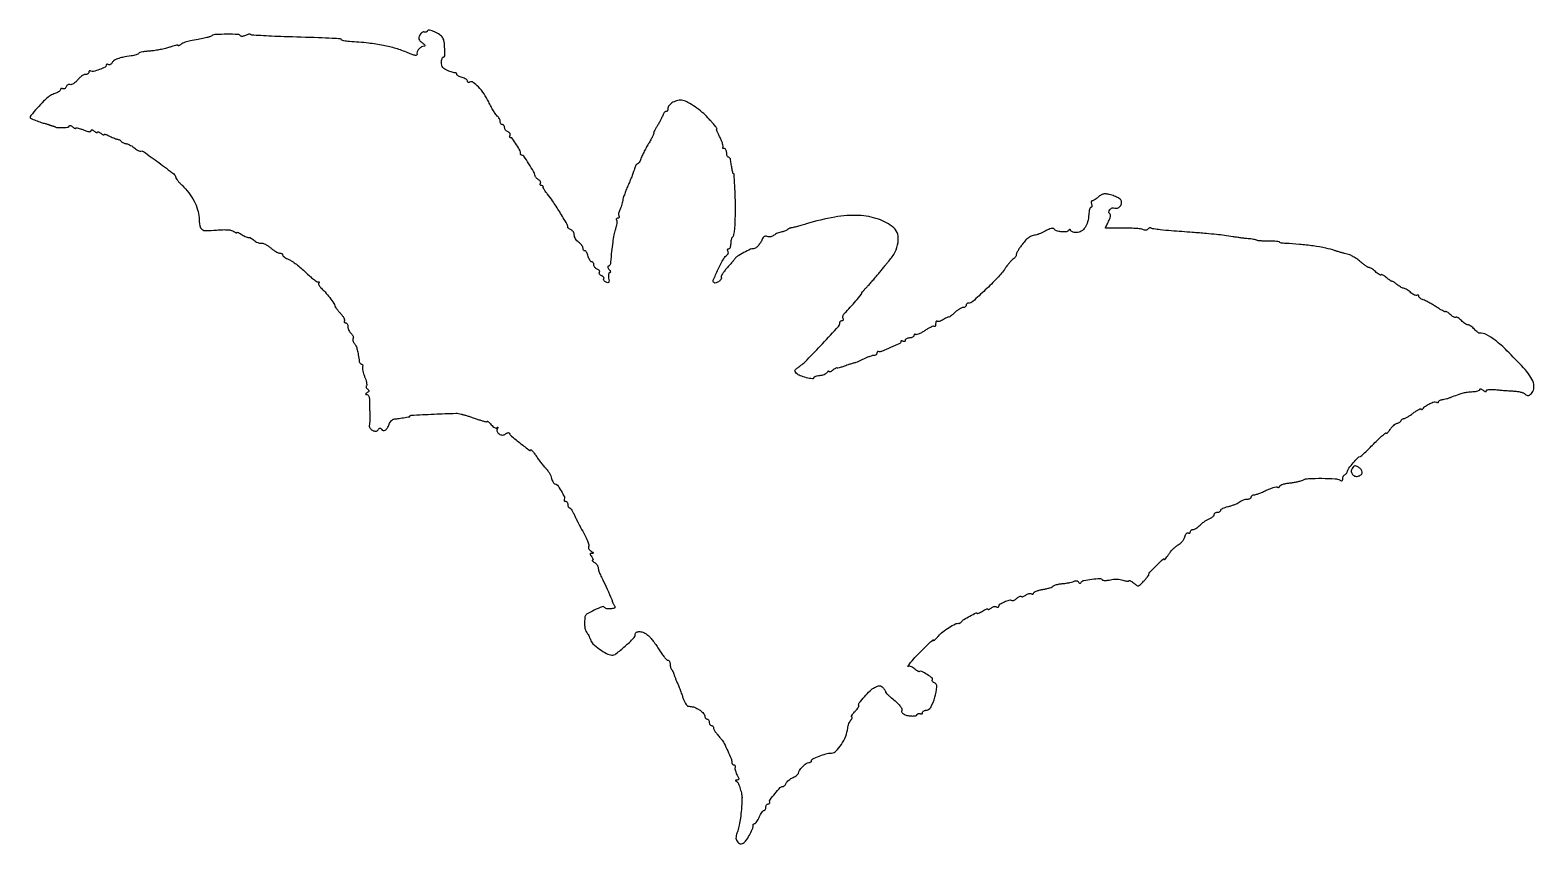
# Model space of a CAD drawing. Extents: x 0 to 691, y 1 to 374.
import ezdxf

# ---------------------------------------------------------------- set-up
doc = ezdxf.new("R2010")
doc.units = 0

msp = doc.modelspace()

# ---------------------------------------------------------------- linework, layer by layer
for points in [[(182.487652, 373.980021, -0.085677), (182.181914, 373.634585, -0.093765), (181.786933, 373.424735, -0.100342), (181.365095, 373.381827, -0.114225), (180.981075, 373.511696, 0.210302), (180.564775, 373.569943, 0.090041), (180.049539, 373.317776, 0.066808), (179.514658, 372.801023, 0.044484), (179.046655, 372.087176, 0.054582), (178.61328, 371.009476, 0.149627), (178.632563, 370.198229, 0.126366), (179.113581, 369.451418, 0.034055), (180.218988, 368.559168, -0.025305), (180.990972, 367.95803, -0.080114), (181.411025, 367.458006, -0.270071), (181.414453, 367.153343, -0.269905), (181.151078, 367, 0.126684), (179.825083, 366.658556, 0.083131), (178.582374, 365.674157, 0.088301), (177.788525, 364.404683, 0.177956), (177.753048, 363.240857, -0.409422), (177.571393, 362.869982, -0.129134), (176.891078, 362.814558, -0.045076), (175.55311, 363.17859, -0.012305), (173.51879, 363.991946, 0.028133), (168.084651, 365.9676, 0.025493), (162.28226, 367.396649, 0.021158), (155.438224, 368.418398, 0.010702), (146.75, 369.154154, -0.013825), (145.312334, 369.284949, -0.022378), (144.100992, 369.484319, -0.018264), (143.171187, 369.716196, -0.333159), (142.998058, 369.945508, 0.39121), (142.610343, 370.362265, 0.005384), (138.84891, 370.606736, 0.005525), (132.446092, 370.882778, 0.000517), (116.675177, 371.371885, -0.003402), (110.952444, 371.582431, -0.005353), (106.041626, 371.849281, -0.001661), (101.805626, 372.139108, -0.180359), (101.293694, 372.372973, 0.18872), (100.955596, 372.520864, 0.052884), (100.369503, 372.481905, 0.045411), (99.662144, 372.291605, 0.034472), (98.929205, 371.962112, -0.0429), (98.201472, 371.649574, -0.060349), (97.509658, 371.509805, -0.077045), (96.954791, 371.551493, -0.199705), (96.635355, 371.780991, 0.251411), (95.556451, 372.405352, 0.008171), (90.382833, 372.486357, 0.011539), (85.33613, 372.366413, 0.128433), (83.429927, 371.771935, -0.068275), (82.24454, 371.240532, -0.014047), (80.023498, 370.656804, -0.012981), (77.144056, 370.064257, -0.007437), (73.643461, 369.491723, 0.028284), (72.447603, 369.24458, 0.023907), (71.216701, 368.852791, 0.024592), (70.127281, 368.385584, 0.059675), (69.393461, 367.91158, -0.023263), (68.858141, 367.507822, -0.051611), (68.409329, 367.264636, -0.107531), (68.117277, 367.211736, -0.403986), (68, 367.333196, 0.452768), (67.815095, 367.495531, 0.018618), (66.834093, 367.330114, 0.021544), (65.553354, 367.006682, 0.012186), (64.030956, 366.510922, -0.02386), (62.167501, 365.951849, -0.012813), (59.823414, 365.432241, -0.012732), (57.400577, 365.02369, -0.019459), (55.280956, 364.805281, 0.014291), (53.407848, 364.631812, 0.019545), (51.735598, 364.361927, 0.016669), (50.392854, 364.044088, 0.168361), (49.925335, 363.724682, -0.125909), (49.523298, 363.397935, -0.025303), (48.660161, 363.051827, -0.025258), (47.587407, 362.743053, -0.021247), (46.425335, 362.522859, 0.009802), (42.527777, 361.876342, 0.037797), (40.157653, 361.246998, 0.06442), (38.659818, 360.497861, 0.117578), (37.738909, 359.49794, -0.060858), (37.339495, 358.952167, -0.082085), (36.854546, 358.580701, -0.102211), (36.363035, 358.436092, -0.160354), (35.93854, 358.537985, 0.066875), (35.579222, 358.698456, 0.140018), (35.275696, 358.700959, 0.190949), (35.076124, 358.550081, 0.137381), (35, 358.278255, -0.286385), (34.446009, 357.390367, -0.023854), (31.841201, 356.26622, -0.025671), (29.124323, 355.400758, -0.205478), (27.853458, 355.590568, 0.101789), (27.528138, 355.709575, 0.178058), (27.250703, 355.652005, 0.167023), (27.064754, 355.423359, 0.088174), (27, 355.059017, -0.149732), (26.876283, 354.65515, -0.098654), (26.528214, 354.311086, -0.081895), (26.007959, 354.079057, -0.06411), (25.39392, 354, 0.114728), (24.637681, 353.824163, 0.039699), (23.667921, 353.247768, 0.036948), (22.662869, 352.41913, 0.035247), (21.773524, 351.439212, -0.038197), (20.907085, 350.495761, -0.048624), (19.969965, 349.776838, -0.056917), (19.101743, 349.364365, -0.175831), (18.462363, 349.376069, 0.114933), (17.923463, 349.450664, 0.100401), (17.377355, 349.286836, 0.093547), (16.907919, 348.90867, 0.085131), (16.589822, 348.373476, -0.0726), (16.294276, 347.846786, -0.102382), (15.887412, 347.496761, -0.124032), (15.435748, 347.37681, -0.142543), (15.007063, 347.495635, 0.075284), (14.621908, 347.659972, 0.152268), (14.295825, 347.643913, 0.187176), (14.08006, 347.454103, 0.120385), (14, 347.126405, -0.172578), (13.847258, 346.697054, -0.057245), (13.361626, 346.223454, -0.04899), (12.658524, 345.782069, -0.038858), (11.826812, 345.445032, 0.02386), (10.892579, 345.098663, 0.017023), (9.881575, 344.626655, 0.017243), (8.946477, 344.109332, 0.034825), (8.256442, 343.627645, 0.032504), (6.224345, 341.757081, 0.00901), (3.288374, 338.565833, 0.003723), (0.310579, 335.158957, 0.179607), (0, 334.322239, 0.29914), (0.258578, 333.928713, 0.005522), (2.660598, 332.921405, 0.013601), (5.087362, 332.011182, 0.029704), (7, 331.477216, -0.008655), (7.592701, 331.338336, -0.011089), (8.132812, 331.18906, -0.0091), (8.577026, 331.046754, -0.087772), (8.75, 330.951511, 0.070301), (8.905853, 330.858502, 0.012763), (9.220312, 330.735756, 0.01352), (9.59882, 330.610496, 0.011893), (10, 330.5, -0.010232), (10.419524, 330.385949, -0.008962), (10.853125, 330.25, -0.009044), (11.240359, 330.113091, -0.026436), (11.5, 330, 0.104262), (12.898288, 329.634194, 0.026341), (15.261902, 329.644989, 0.019811), (17.560356, 329.868301, 0.374784), (18, 330.372445, -0.284537), (18.134284, 330.589309, -0.178182), (18.440625, 330.622923, -0.079564), (18.923572, 330.417501, -0.032953), (19.5, 330, 0.02378), (20.076265, 329.566294, 0.053035), (20.559375, 329.307582, 0.111768), (20.872838, 329.256007, 0.39688), (21, 329.390975, -0.450025), (21.19044, 329.559712, -0.027807), (22.028125, 329.410477, -0.026402), (23.157332, 329.080022, -0.014575), (24.5, 328.564447, 0.018257), (26.006387, 327.998696, 0.052927), (27.092097, 327.759326, 0.10788), (27.750019, 327.827787, 0.32369), (28, 328.173471, -0.160613), (28.11506, 328.522422, -0.268411), (28.39048, 328.641908, -0.115521), (28.853152, 328.475553, -0.029394), (29.5, 328, 0.027963), (30.07637, 327.573717, 0.064878), (30.559375, 327.339608, 0.144806), (30.867713, 327.329078, 0.341777), (31, 327.5, -0.341777), (31.132287, 327.670922, -0.144806), (31.440625, 327.660392, -0.064878), (31.92363, 327.426283, -0.027963), (32.5, 327, 0.02461), (33.076289, 326.567772, 0.055341), (33.559375, 326.313975, 0.118535), (33.871505, 326.270882, 0.38557), (34, 326.412739, -0.412726), (34.16214, 326.575705, -0.064374), (34.660938, 326.513794, -0.041432), (35.386512, 326.261305, -0.021255), (36.25, 325.833276, 0.016), (37.214114, 325.342683, 0.014035), (38.250281, 324.891546, 0.014246), (39.208967, 324.537159, 0.040429), (39.899894, 324.364577, -0.043622), (40.479869, 324.215773, -0.036105), (41.06485, 323.961161, -0.037506), (41.569736, 323.646255, -0.076227), (41.899894, 323.316484, 0.090765), (42.255404, 322.981327, 0.034521), (42.853744, 322.649862, 0.03279), (43.569587, 322.371127, 0.034413), (44.304341, 322.193684, -0.054563), (45.136425, 321.956952, -0.025053), (46.159718, 321.479829, -0.024456), (47.197138, 320.864587, -0.030985), (48.086761, 320.193684, 0.017113), (48.877953, 319.561854, 0.025043), (49.61859, 319.066409, 0.022679), (50.240852, 318.731176, 0.234464), (50.52377, 318.734517, -0.278712), (52.070001, 318.624219, -0.004898), (59.148008, 313.521475, -0.005613), (66.051753, 308.320391, -0.214952), (66.943051, 306.65121, 0.139149), (67.111494, 306.180303, 0.015837), (67.803714, 305.272959, 0.01817), (68.719218, 304.228543, 0.013846), (69.792997, 303.15121, -0.040543), (72.863344, 299.723059, -0.04084), (75.331886, 295.852377, -0.043545), (76.984482, 291.933224, -0.070182), (77.603079, 288.369688, 0.029469), (77.954485, 284.504416, 0.201205), (78.928237, 282.904332, 0.162834), (80.881072, 282.291332, 0.01789), (85.634914, 282.550425, -0.013175), (88.591182, 282.739515, -0.028392), (90.871196, 282.695636, -0.036514), (92.556378, 282.442657, -0.118227), (93.564438, 281.946521, 0.025254), (94.115988, 281.533957, 0.057147), (94.578304, 281.294702, 0.123735), (94.876146, 281.259643, 0.376902), (95, 281.400608, -0.465861), (95.166188, 281.540265, -0.050057), (95.718888, 281.385458, -0.034319), (96.507909, 281.012326, -0.017425), (97.447277, 280.442588, 0.01793), (98.422645, 279.852364, 0.025777), (99.328506, 279.407178, 0.023904), (100.080203, 279.126428, 0.222439), (100.414857, 279.169535, -0.232991), (100.727278, 279.203422, -0.034224), (101.326166, 278.937271, -0.032723), (102.039467, 278.497939, -0.022663), (102.786547, 277.914793, 0.043217), (103.609613, 277.325061, 0.038981), (104.550028, 276.862158, 0.041161), (105.462872, 276.582565, 0.090412), (106.190066, 276.55739, -0.118576), (106.973492, 276.486438, -0.034171), (108.104189, 276.015452, -0.0323), (109.346639, 275.291513, -0.029433), (110.526639, 274.392598, 0.021747), (111.691307, 273.476753, 0.024427), (112.888085, 272.702826, 0.024718), (113.959921, 272.150572, 0.10699), (114.655539, 272, -0.063517), (115.169575, 271.934436, -0.081465), (115.605065, 271.741888, -0.098449), (115.896453, 271.456418, -0.15098), (116, 271.12132, 0.204058), (116.176143, 270.707692, 0.035383), (116.84358, 270.151331, 0.033481), (117.771993, 269.572866, 0.024398), (118.871761, 269.053118, -0.050113), (120.295394, 268.288564, -0.014633), (122.317985, 266.83774, -0.014545), (124.511973, 265.061365, -0.015101), (126.5709, 263.181798, 0.011205), (128.484171, 261.407674, 0.016834), (130.237323, 259.955994, 0.011775), (131.727981, 258.859069, 0.232841), (132.273469, 258.774777, -0.081641), (132.569204, 258.816843, -0.254572), (132.737911, 258.720208, -0.21646), (132.764637, 258.508749, -0.063323), (132.625557, 258.203155, 0.189692), (132.547553, 257.771171, 0.067548), (132.75513, 257.167467, 0.055101), (133.18952, 256.498855, 0.041089), (133.801227, 255.865966, -0.035509), (135.515806, 254.13113, -0.014035), (137.627477, 251.522324, -0.009231), (139.579135, 248.867621, -0.131374), (139.983659, 247.773806, 0.12549), (140.132296, 247.357133, 0.012388), (140.752808, 246.482607, 0.015019), (141.561562, 245.465779, 0.011366), (142.506951, 244.397999, -0.025725), (143.408035, 243.319401, -0.036683), (144.082495, 242.269916, -0.040407), (144.47729, 241.378912, -0.226219), (144.422247, 240.874193, 0.09856), (144.297878, 240.540837, 0.175816), (144.35176, 240.256794, 0.169666), (144.577941, 240.066624, 0.090998), (144.940983, 240, -0.172524), (145.345061, 239.856296, -0.09374), (145.688914, 239.448468, -0.074129), (145.921549, 238.84071, -0.054449), (146, 238.122445, 0.067142), (146.109188, 237.312994, 0.044516), (146.437391, 236.433419, 0.044312), (146.919018, 235.620155, 0.063794), (147.48899, 235.009138, -0.053336), (148.015863, 234.467414, -0.066523), (148.371659, 233.863055, -0.080135), (148.511205, 233.291091, -0.159572), (148.4029, 232.842888, 0.135356), (148.268507, 232.383313, 0.066109), (148.340115, 231.771994, 0.058234), (148.592383, 231.111759, 0.052904), (148.996724, 230.503947, -0.075732), (149.706726, 229.323632, -0.03251), (150.296055, 227.576774, -0.025378), (150.789851, 225.25585, -0.012325), (151.195794, 222.25, 0.069639), (151.31709, 221.772263, 0.078393), (151.562202, 221.367188, 0.088687), (151.889616, 221.095165, 0.129807), (152.25, 221, -0.15585), (152.564428, 220.899553, -0.144907), (152.773403, 220.632813, -0.109689), (152.837984, 220.228121, -0.066448), (152.744564, 219.75, 0.107982), (152.667791, 219.058238, 0.025299), (152.849062, 217.89957, 0.02492), (153.199445, 216.558763, 0.022218), (153.693042, 215.205982, -0.021977), (154.177663, 213.87978, -0.028047), (154.500004, 212.619059, -0.028196), (154.645924, 211.56732, -0.160112), (154.5155, 211.02508, 0.125813), (154.392938, 210.633401, 0.100776), (154.458291, 210.194827, 0.090053), (154.70273, 209.77612, 0.07745), (155.090451, 209.444098, -0.074313), (155.525237, 209.076448, -0.220943), (155.632491, 208.711202, -0.171994), (155.427154, 208.326175, -0.043884), (154.856763, 207.890313, 0.022028), (154.297043, 207.500087, 0.183835), (154.137347, 207.242115, 0.39813), (154.245097, 207.072929, 0.058323), (154.687851, 207.015313, -0.145565), (155.139396, 206.874648, -0.099016), (155.521248, 206.490436, -0.083134), (155.775277, 205.920127, -0.066071), (155.856901, 205.25, 0.007542), (155.861055, 204.293045, 0.001772), (155.897828, 202.692187, 0.001825), (155.953369, 200.851172, 0.001794), (156.022628, 199, -0.008223), (156.067328, 197.178683, -0.009254), (156.049087, 195.427352, -0.008622), (155.980409, 193.940788, -0.048541), (155.853578, 193.156942, 0.205379), (156.060676, 191.765018, 0.126021), (157.273318, 190.595613, 0.139557), (158.807865, 190.221377, 0.248653), (159.903467, 190.856763, -0.043956), (160.333148, 191.427068, -0.173386), (160.71427, 191.632264, -0.221952), (161.077271, 191.525406, -0.073661), (161.444098, 191.090451, 0.192254), (162.229218, 190.509124, 0.213909), (163.154209, 190.662188, 0.111984), (164.124322, 191.678184, 0.044013), (164.973566, 193.430473, -0.046869), (165.397963, 194.293585, -0.050371), (165.967091, 195.040196, -0.05622), (166.587693, 195.569858, -0.129966), (167.161883, 195.770194, 0.016995), (168.932804, 195.967939, 0.005467), (171.544267, 196.378993, 0.000926), (174.377475, 196.86215, 0.365039), (174.5, 197.007611, -0.400036), (175.032364, 197.566524, -0.001283), (185.565919, 198.052269, -0.003094), (195.564017, 198.425651, -0.096195), (198, 198.030886, 0.020267), (198.284171, 197.939253, 0.004149), (198.79375, 197.801999, 0.004362), (199.38906, 197.652473, 0.004086), (200, 197.509951, -0.019764), (200.836222, 197.287017, -0.003951), (202.307812, 196.818933, -0.004172), (204.012885, 196.245915, -0.00388), (205.75, 195.630821, 0.011905), (207.380181, 195.082867, 0.021067), (208.751563, 194.720502, 0.01792), (209.804728, 194.528459, 0.457207), (210, 194.697369, -0.56851), (210.133466, 194.776813, -0.048136), (210.543884, 194.500124, -0.028484), (211.140241, 193.948641, -0.013268), (211.851521, 193.171198, 0.036781), (212.619676, 192.406997, 0.056052), (213.396744, 191.878449, 0.074243), (214.067071, 191.643516, 0.235291), (214.511847, 191.768188, -0.035127), (214.786711, 191.983829, -0.480148), (214.892328, 191.951127, -0.208293), (214.886011, 191.773069, -0.018207), (214.671336, 191.363307, 0.226003), (214.575435, 190.07772, 0.15647), (215.50801, 188.925673, 0.138804), (217.033861, 188.446935, 0.182203), (218.402754, 188.919293, -0.045028), (218.965406, 189.306483, -0.078263), (219.495453, 189.503895, -0.119044), (219.908336, 189.488755, -0.226682), (220.152754, 189.274619, 0.119232), (221.201772, 187.87404, 0.007326), (225.296112, 184.59046, 0.005151), (229.521572, 181.371618, 0.617064), (230, 181.611672, -0.648691), (230.171559, 181.688263, -0.030508), (230.767419, 181.08446, -0.020559), (231.608911, 180.036746, -0.009678), (232.61249, 178.619645, 0.009186), (233.749224, 177.011169, 0.007844), (235.004545, 175.357394, 0.007923), (236.19364, 173.889381, 0.022189), (237.087054, 172.912946, -0.041294), (237.846547, 172.016454, -0.025781), (238.588335, 170.85601, -0.025804), (239.205355, 169.628022, -0.042054), (239.582972, 168.525436, 0.031737), (239.892036, 167.558456, 0.043733), (240.296847, 166.741847, 0.051086), (240.731248, 166.170081, 0.20766), (241.123106, 166, -0.241007), (242.223058, 165.437112, -0.022167), (243.957032, 162.793274, -0.021832), (245.451412, 160.008357, -0.255985), (245.389158, 158.820653, 0.10733), (245.278671, 158.508046, 0.181419), (245.34204, 158.241067, 0.162518), (245.574609, 158.061832, 0.083791), (245.940983, 158, -0.140337), (246.344827, 157.884374, -0.099915), (246.688914, 157.559375, -0.085131), (246.920655, 157.073318, -0.06887), (247, 156.5, 0.048967), (247.056352, 155.92597, 0.068966), (247.224454, 155.440625, 0.089147), (247.47235, 155.113832, 0.188177), (247.7641, 155, -0.229647), (248.150887, 154.812461, -0.019755), (248.815021, 153.898438, -0.022918), (249.546355, 152.686715, -0.015664), (250.268711, 151.25, 0.003062), (250.997667, 149.704297, 0.003023), (251.748612, 148.160937, 0.002969), (252.422411, 146.817296, 0.011617), (252.86255, 146, -0.008376), (254.817526, 142.425481, -0.023457), (256.024959, 139.839419, -0.029123), (256.666171, 137.977636, -0.209755), (256.536716, 137.059408, 0.182417), (256.451583, 136.623118, 0.094437), (256.648193, 136.095142, 0.073032), (257.094063, 135.555569, 0.051843), (257.728968, 135.091869, -0.018334), (258.475832, 134.619582, -0.15396), (258.718875, 134.309468, -0.434078), (258.619217, 134.108247, -0.067532), (258.127555, 134.030409, 0.051998), (257.478576, 133.948165, 0.325209), (257.272568, 133.709456, 0.177175), (257.384778, 133.300121, 0.018617), (258, 132.5, -0.033996), (258.417074, 131.921628, -0.079686), (258.622923, 131.431692, -0.171099), (258.590962, 131.113778, -0.281297), (258.372445, 130.969591, 0.326345), (258.226196, 130.854737, 0.247496), (258.270343, 130.648701, 0.065665), (258.633467, 130.314908, 0.021199), (259.25, 129.919901, -0.056431), (259.919362, 129.421372, -0.051043), (260.485937, 128.770019, -0.054305), (260.872295, 128.071788, -0.099551), (261, 127.436741, 0.049607), (261.068092, 126.752116, 0.023648), (261.283447, 125.8928, 0.023172), (261.595445, 125.008478, 0.030432), (261.964925, 124.236431, -0.018114), (263.113635, 121.980516, -0.003083), (265.118141, 117.593466, -0.001256), (267.209377, 112.909474, -0.071835), (267.464977, 112, 0.067772), (267.538376, 111.730482, 0.013812), (267.744492, 111.279687, 0.014318), (268.015668, 110.765234, 0.012999), (268.32433, 110.25, -0.050892), (268.569541, 109.760054, -0.093587), (268.647235, 109.322445, -0.144503), (268.550707, 109.008102, -0.202644), (268.309017, 108.847686, -0.021506), (266.64655, 108.60817, -0.049429), (265.383726, 108.606524, -0.070675), (264.472998, 108.828032, -0.145176), (263.901953, 109.278627, 0.349056), (262.839896, 109.589452, 0.016463), (259.202591, 107.965659, 0.017916), (255.679625, 106.092747, 0.238252), (254.9, 104.899033, 0.018711), (254.718345, 102.427156, 0.036443), (254.791297, 100.451859, 0.046803), (255.106323, 98.92375, 0.095083), (255.677611, 97.843448, -0.034022), (256.135276, 97.185854, -0.017493), (256.621059, 96.307138, -0.017303), (257.059853, 95.363918, -0.02496), (257.376106, 94.5, 0.130304), (258.58674, 92.569679, 0.031062), (261.537356, 90.137459, 0.03184), (264.800602, 88.075046, 0.109958), (267.189343, 87.385745, 0.182004), (269.149368, 87.98813, 0.015321), (273.305794, 91.410758, 0.014702), (277.258, 95.084672, 0.200751), (278, 96.858251, -0.276976), (278.582358, 97.828882, -0.137003), (280.037082, 98.150641, -0.089925), (281.995476, 97.683824, -0.075245), (283.804166, 96.540837, -0.036825), (284.889212, 95.451437, -0.012725), (286.294107, 93.729431, -0.012565), (287.751597, 91.746123, -0.014258), (289.044922, 89.772568, 0.014302), (290.243327, 87.944215, 0.020515), (291.415355, 86.401942, 0.016973), (292.451646, 85.231773, 0.20585), (292.990756, 85, -0.176211), (293.375896, 84.859919, -0.092737), (293.703535, 84.461458, -0.072898), (293.925319, 83.868075, -0.053086), (294, 83.166667, 0.036504), (294.055334, 82.409763, 0.034164), (294.220312, 81.651562, 0.036004), (294.461751, 80.999329, 0.089964), (294.75, 80.583333, -0.035502), (295.041521, 80.24719, -0.030922), (295.297535, 79.857813, -0.032174), (295.484893, 79.475316, -0.075208), (295.560758, 79.166667, 0.063602), (295.654037, 78.745419, 0.005012), (296.053519, 77.667708, 0.006749), (296.561962, 76.389145, 0.005114), (297.152921, 75, -0.00761), (297.828742, 73.389098, -0.00436), (298.597371, 71.426563, -0.004354), (299.335919, 69.439524, -0.007228), (299.919715, 67.75, 0.025467), (300.478554, 66.305597, 0.034269), (301.136615, 65.067679, 0.036555), (301.796464, 64.163033, 0.194774), (302.327552, 63.88465, -0.013671), (304.107362, 63.66027, -0.045241), (305.252722, 63.376133, -0.046993), (306.305467, 62.896497, -0.015617), (307.75, 62.005563, -0.035748), (308.611003, 61.343726, -0.03941), (309.339063, 60.585647, -0.042971), (309.845635, 59.846042, -0.129376), (310, 59.259453, 0.077892), (310.07541, 58.778323, 0.090277), (310.29375, 58.369964, 0.10078), (310.618624, 58.096967, 0.125138), (311, 58, -0.148195), (311.381354, 57.884432, -0.098894), (311.70625, 57.559375, -0.082425), (311.925306, 57.073457, -0.064853), (312, 56.5, 0.064853), (312.074694, 55.926543, 0.082425), (312.29375, 55.440625, 0.098894), (312.618646, 55.115568, 0.148195), (313, 55, -0.106313), (313.381541, 54.917947, -0.099376), (313.70625, 54.685268, -0.096076), (313.923923, 54.337584, -0.09221), (314, 53.928571, 0.084532), (314.08659, 53.420055, 0.032997), (314.367188, 52.762426, 0.031499), (314.771626, 52.075691, 0.033968), (315.25, 51.463275, -0.003842), (315.803736, 50.836179, -0.002477), (316.43615, 50.101475, -0.002489), (317.047529, 49.376772, -0.004688), (317.532639, 48.784704, -0.049821), (318.821538, 46.806614, -0.012596), (320.50275, 43.350436, -0.00996), (322.02181, 39.832578, -0.097131), (322.332832, 38.25, 0.068429), (322.398722, 37.772223, 0.084819), (322.590855, 37.367188, 0.099781), (322.875964, 37.096349, 0.141134), (323.210503, 37, -0.153866), (323.524221, 36.901118, -0.124999), (323.755498, 36.632812, -0.098919), (323.865594, 36.227939, -0.067227), (323.834032, 35.75, 0.089545), (323.820361, 35.116612, 0.029754), (324.020613, 34.20625, 0.028522), (324.367591, 33.203207, 0.02884), (324.825379, 32.25, -0.015597), (325.435936, 31.060444, -0.1157), (325.569347, 30.442509, -0.288155), (325.35378, 30.112657, -0.105115), (324.785184, 29.984687, 0.032441), (324.243877, 29.943048, 0.306138), (324.07987, 29.794556, 0.283517), (324.150484, 29.575384, 0.029541), (324.600971, 29.234687, -0.147262), (325.39097, 28.277361, -0.023144), (326.241386, 25.956476, -0.026723), (326.886008, 23.447769, -0.060794), (327.03558, 21.5, -0.007254), (326.737066, 16.472362, -0.014494), (326.32837, 12.510698, -0.018145), (325.784627, 9.30604, -0.029677), (325.066788, 6.647195, 0.015576), (324.436039, 4.547941, 0.068747), (324.277385, 3.269353, 0.112692), (324.505984, 2.328122, 0.083221), (325.138519, 1.458313, 0.049327), (325.887135, 0.856142, 0.132684), (326.531278, 0.646245, 0.131785), (327.196288, 0.788601, 0.048368), (328.012196, 1.311118, 0.081948), (329.305138, 2.724285, 0.023648), (330.806959, 5.286412, 0.019968), (332.058654, 7.924858, 0.159238), (332.174512, 9.25, -0.118471), (332.176577, 9.535722, -0.128404), (332.309375, 9.779688, -0.117108), (332.556525, 9.942941, -0.087875), (332.87868, 10, 0.208074), (333.29466, 10.180943, 0.033695), (333.864273, 10.88125, 0.032352), (334.459931, 11.851056, 0.023358), (335, 13, -0.023358), (335.540069, 14.148944, -0.032352), (336.135727, 15.11875, -0.033695), (336.70534, 15.819057, -0.208074), (337.12132, 16, 0.166853), (337.456528, 16.115064, 0.095179), (337.741888, 16.440625, 0.076039), (337.934793, 16.92625, 0.056643), (338, 17.5, -0.064853), (338.074694, 18.073457, -0.082425), (338.29375, 18.559375, -0.098894), (338.618646, 18.884432, -0.148195), (339, 19, 0.082468), (339.363022, 19.060285, 0.12229), (339.632812, 19.234166, 0.140692), (339.766413, 19.49371, 0.125586), (339.75, 19.797159, -0.241101), (339.947888, 20.955025, -0.014625), (342.20582, 23.795151, -0.015586), (344.623392, 26.485161, -0.204668), (345.828451, 27, 0.13217), (346.23744, 27.110035, 0.062737), (346.674795, 27.443166, 0.055701), (347.07242, 27.931614, 0.051436), (347.364946, 28.508652, -0.088691), (347.763613, 29.168739, -0.035617), (348.51643, 29.912497, -0.033838), (349.461792, 30.617082, -0.036345), (350.471935, 31.169167, 0.0253), (351.439984, 31.670828, 0.033936), (352.257381, 32.225911, 0.036071), (352.842779, 32.756695, 0.192885), (353, 33.149084, -0.159095), (353.401931, 34.380293, -0.035231), (354.852441, 36.097082, -0.034997), (356.525283, 37.590744, -0.166233), (357.722241, 38, 0.070499), (358.210569, 38.069197, 0.086153), (358.624658, 38.270969, 0.100206), (358.901506, 38.570683, 0.137358), (359, 38.922448, -0.293798), (359.518661, 39.72894, -0.015955), (362.440307, 40.949964, -0.024254), (365.592563, 41.978718, -0.051611), (368.120233, 42.396566, 0.181517), (370.318165, 43.37763, 0.052922), (372.705383, 46.293095, 0.050481), (374.665108, 50.062102, 0.065522), (375.618967, 53.833037, -0.03619), (375.80994, 54.830091, -0.026845), (376.157903, 55.896977, -0.027374), (376.598169, 56.873185, -0.053628), (377.068914, 57.583037, 0.031808), (377.465201, 58.127549, 0.076156), (377.665399, 58.583767, 0.171276), (377.642839, 58.873298, 0.296719), (377.448131, 59, -0.486339), (377.309994, 59.175989, -0.072559), (377.506338, 59.660938, -0.038442), (378.008998, 60.385656, -0.017734), (378.765137, 61.25, 0.016966), (379.561015, 62.156953, 0.023884), (380.202333, 63.020879, 0.021585), (380.651872, 63.757975, 0.203105), (380.689451, 64.118951, -0.24083), (380.913816, 65.383271, -0.017013), (383.24643, 68.254203, -0.023854), (385.860039, 70.981947, -0.071038), (387.965153, 72.476015, -0.023923), (389.358324, 73.110833, -0.099586), (390.261691, 73.276338, -0.138294), (390.997742, 73.054958, -0.064117), (391.771054, 72.410103, -0.022246), (392.25234, 71.842383, -0.027253), (392.647409, 71.270096, -0.027511), (392.919955, 70.764869, -0.141721), (392.969506, 70.454135, 0.214149), (393.071345, 70.123153, 0.015459), (393.741186, 69.40605, 0.019494), (394.630379, 68.578406, 0.013389), (395.698452, 67.707956, -0.019976), (397.953026, 65.820586, -0.039953), (399.543255, 64.127265, -0.052798), (400.435756, 62.730696, -0.259801), (400.395013, 61.830127, 0.172188), (400.325542, 61.50821, 0.093829), (400.452547, 61.119235, 0.074242), (400.754823, 60.722371, 0.054576), (401.191386, 60.381717, 0.077309), (402.813773, 59.697189, 0.049676), (404.838857, 59.400061, 0.050429), (406.670009, 59.499695, 0.218924), (407.553285, 60.086217, -0.097363), (407.847534, 60.403539, -0.097535), (408.239831, 60.585614, -0.098329), (408.669165, 60.60454, -0.100739), (409.069098, 60.457295, 0.090666), (409.42443, 60.318355, 0.169366), (409.726548, 60.362055, 0.176081), (409.928183, 60.581552, 0.098926), (410, 60.940983, -0.129878), (410.106705, 61.344844, -0.100682), (410.406841, 61.688914, -0.088695), (410.855814, 61.920307, -0.074877), (411.38499, 62, 0.272117), (413.710842, 63.367032, 0.053813), (415.673658, 68.002561, 0.056318), (416.548073, 72.79423, 0.341695), (415.233352, 74.755549, -0.077122), (414.797934, 74.979852, -0.11019), (414.511806, 75.304985, -0.13057), (414.419487, 75.678176, -0.134913), (414.526466, 76.042822, 0.386939), (414.373231, 76.86247, 0.02262), (412.095788, 78.428431, 0.023466), (409.64743, 79.798579, 0.249442), (408.542898, 79.770262, -0.237331), (408.249678, 79.75603, -0.026286), (407.633073, 80.06932, -0.027532), (406.897947, 80.548545, -0.018838), (406.116935, 81.167848, 0.038431), (405.310749, 81.757224, 0.052097), (404.499219, 82.149586, 0.063468), (403.799783, 82.305612, 0.195927), (403.345172, 82.167848, -0.667395), (403.272667, 82.207066, -0.118949), (403.347691, 82.419952, -0.019538), (403.798009, 83.057875, -0.00637), (404.510657, 83.963902, -0.021293), (407.143182, 86.954449, -0.00959), (410.834351, 90.659108, -0.003502), (414.643273, 94.286832, -0.636678), (415.035963, 94.130045, 0.581461), (415.190491, 94.053403, 0.033478), (415.711735, 94.457824, 0.024251), (416.433222, 95.164859, 0.011852), (417.285963, 96.130634, -0.053711), (419.259709, 98.021134, -0.025153), (422.170495, 100.039307, -0.020644), (425.096847, 101.69416, -0.160064), (426.627719, 101.934852, 0.115573), (426.920667, 101.954991, 0.056566), (427.265562, 102.105623, 0.05172), (427.606036, 102.352896, 0.051849), (427.888197, 102.66459, -0.096677), (429.01854, 103.709074, -0.013739), (431.766024, 105.303076, -0.00896), (434.601262, 106.780262, -0.557126), (435, 106.533483, 0.4884), (435.156415, 106.411549, 0.03852), (435.734375, 106.605329, 0.029598), (436.540486, 107.004398, 0.015296), (437.5, 107.591957, -0.019515), (438.459682, 108.168543, -0.039074), (439.265625, 108.532212, -0.062349), (439.819162, 108.656711, -0.442828), (440, 108.492565, 0.334699), (440.128834, 108.321663, 0.149027), (440.427757, 108.326745, 0.066534), (440.896647, 108.55079, 0.028534), (441.456195, 108.963645, -0.05732), (442.090759, 109.377768, -0.06058), (442.791251, 109.627673, -0.067771), (443.449211, 109.684618, -0.126816), (443.956195, 109.527073, 0.063817), (444.355955, 109.345611, 0.135013), (444.693382, 109.335401, 0.191533), (444.914674, 109.492262, 0.144921), (445, 109.780468, -0.25745), (445.517752, 110.719361, -0.034135), (447.586933, 111.835409, -0.034972), (449.808622, 112.662754, -0.21318), (450.994316, 112.503513, 0.170408), (451.423729, 112.409289, 0.066441), (452.020042, 112.564261, 0.055626), (452.678709, 112.922455, 0.044073), (453.300333, 113.44319, -0.03882), (453.903526, 113.959346, -0.057899), (454.507314, 114.300679, -0.076119), (455.021781, 114.430353, -0.223716), (455.356786, 114.30988, 0.200275), (455.692713, 114.171766, 0.072911), (456.211778, 114.250644, 0.057773), (456.821642, 114.517009, 0.041403), (457.432029, 114.943589, -0.056402), (458.07582, 115.365416, -0.060118), (458.784152, 115.621781, -0.067469), (459.447524, 115.683275, -0.128519), (459.956195, 115.527073, 0.070148), (460.355656, 115.351786, 0.145048), (460.693382, 115.356732, 0.189799), (460.91602, 115.535987, 0.130176), (461, 115.853085, -0.271832), (461.245958, 116.272063, -0.033106), (462.248437, 116.747608, -0.031907), (463.621529, 117.19192, -0.020889), (465.25, 117.534569, 0.015252), (466.915196, 117.865391, 0.020327), (468.402558, 118.272656, 0.018027), (469.588181, 118.697351, 0.156856), (470.014028, 119.049673, -0.166994), (470.435142, 119.384287, -0.021415), (471.554783, 119.727785, -0.023124), (472.964356, 120.026185, -0.017363), (474.537323, 120.228078, 0.013616), (476.157134, 120.42366, 0.01509), (477.708915, 120.70214, 0.014566), (479.013068, 121.016971, 0.072017), (479.704197, 121.317184, -0.095987), (480.198947, 121.504646, -0.097175), (480.725648, 121.49256, -0.09863), (481.202537, 121.283411, -0.102176), (481.555902, 120.909549, 0.058036), (481.901124, 120.47337, 0.181435), (482.236213, 120.32116, 0.201429), (482.564526, 120.433663, 0.072515), (482.888499, 120.819587, -0.207397), (484.114644, 121.673329, -0.020435), (487.746447, 122.253337, -0.018869), (491.415128, 122.546594, -0.271182), (492.526401, 121.957282, 0.22333), (492.904015, 121.711082, 0.034267), (493.822558, 121.646847, 0.032754), (494.991247, 121.721952, 0.023045), (496.288755, 121.952356, -0.034496), (497.724319, 122.173522, -0.026536), (499.309597, 122.22242, -0.027157), (500.803047, 122.107912, -0.05593), (501.939265, 121.826764, 0.025033), (502.877871, 121.532035, 0.033612), (503.753558, 121.366344, 0.035599), (504.465461, 121.331693, 0.193063), (504.814032, 121.480699, -0.264403), (505.140116, 121.570392, -0.051591), (505.734329, 121.352379, -0.042581), (506.45561, 120.920171, -0.027658), (507.211599, 120.308505, 0.036874), (508.394367, 119.387044, 0.204005), (509.169898, 119.241392, 0.138233), (509.989454, 119.680184, 0.01421), (511.542751, 121.262679, 0.009196), (512.48413, 122.316125, 0.01308), (513.278183, 123.288617, 0.009073), (513.897643, 124.119876, 0.156838), (514, 124.438164, -0.194613), (514.401748, 125.431242, -0.00628), (517.501747, 128.556114, -0.006628), (520.592854, 131.51519, -0.648389), (521.016847, 131.335849, 0.606899), (521.176656, 131.256734, 0.05344), (521.607391, 131.648491, 0.02708), (522.245235, 132.450575, 0.011945), (523.003553, 133.573906, -0.031284), (523.936134, 134.8464, -0.023422), (525.110652, 136.127982, -0.023872), (526.335498, 137.233845, -0.048854), (527.410469, 137.952085, 0.057126), (528.387847, 138.628701, 0.041319), (529.309522, 139.581964, 0.04193), (530.043479, 140.649853, 0.068214), (530.45308, 141.669077, -0.042379), (530.755476, 142.550163, -0.075239), (531.16589, 143.196835, -0.117168), (531.611816, 143.51641, -0.239984), (532.029317, 143.481881, 0.085835), (532.400061, 143.332801, 0.164681), (532.714862, 143.369277, 0.179874), (532.924475, 143.584125, 0.104661), (533, 143.940983, -0.100235), (533.081841, 144.345126, -0.098218), (533.314732, 144.688914, -0.097658), (533.662512, 144.919198, -0.097854), (534.071429, 145, 0.084532), (534.579945, 145.08659, 0.032997), (535.237574, 145.367187, 0.031499), (535.924309, 145.771626, 0.033968), (536.536725, 146.25, -0.007436), (538.444947, 147.910735, -0.022066), (539.818362, 148.970429, -0.030439), (541.001827, 149.699575, -0.031657), (542.25, 150.269041, 0.047895), (542.91944, 150.601093, 0.053704), (543.485937, 151.043919, 0.061074), (543.873389, 151.524991, 0.139908), (544, 151.968615, -0.143927), (544.115611, 152.361926, -0.099493), (544.440625, 152.697031, -0.083896), (544.926618, 152.922835, -0.066987), (545.5, 153, 0.059467), (546.073648, 153.068469, 0.07837), (546.559375, 153.27041, 0.096736), (546.88469, 153.569427, 0.16), (547, 153.920545, -0.239766), (547.203893, 154.321292, -0.041316), (547.954687, 154.778428, -0.037121), (549.005091, 155.210351, -0.025417), (550.25, 155.548319, 0.023437), (551.638766, 155.919448, 0.017734), (553.124736, 156.450891, 0.018034), (554.486911, 157.05104, 0.03921), (555.472506, 157.627774, -0.036202), (556.358052, 158.15313, -0.028078), (557.387728, 158.596909, -0.028784), (558.400342, 158.902662, -0.05899), (559.222506, 159, 0.054303), (559.902499, 159.07407, 0.073999), (560.477861, 159.29375, 0.093637), (560.863978, 159.618435, 0.172913), (561, 160, -0.130303), (561.101099, 160.381353, -0.100665), (561.38545, 160.70625, -0.088552), (561.81081, 160.924762, -0.074616), (562.312171, 161, 0.076395), (563.061971, 161.115235, 0.01203), (564.478583, 161.598954, 0.01312), (566.132603, 162.258339, 0.011123), (567.84457, 163.038993, -0.01737), (569.525328, 163.780195, -0.023955), (571.084251, 164.318872, -0.02197), (572.374837, 164.635884, -0.18986), (572.94699, 164.532762, 0.105849), (573.309508, 164.403439, 0.125624), (573.669533, 164.446189, 0.122788), (573.970927, 164.657954, 0.098368), (574.167893, 165.003678, -0.207772), (574.544337, 165.423088, -0.030607), (575.632713, 165.843255, -0.03026), (577.056181, 166.201765, -0.02177), (578.678874, 166.434892, 0.015397), (580.410057, 166.661133, 0.014447), (582.161464, 166.997297, 0.014587), (583.696719, 167.385552, 0.047212), (584.675571, 167.766594, -0.106072), (587.271513, 168.441152, -0.012034), (593.373099, 168.555923, -0.010922), (599.506483, 168.389655, -0.130082), (601.75, 167.676788, 0.069163), (602.279687, 167.434975, 0.199826), (602.672887, 167.476136, 0.200872), (602.919385, 167.783734, 0.069889), (603, 168.35765, -0.058263), (603.068882, 168.946768, -0.060041), (603.271719, 169.497768, -0.066541), (603.571054, 169.930133, -0.122224), (603.925, 170.166667, 0.09835), (604.303018, 170.394262, 0.05058), (604.67375, 170.807102, 0.047526), (604.982117, 171.326644, 0.052344), (605.175, 171.878788, -0.108185), (605.820758, 173.225842, -0.014347), (607.847271, 175.67501, -0.011441), (610.023368, 178.044786, -0.177502), (611, 178.52108, 0.162403), (611.327487, 178.66906, 0.001996), (613.042187, 180.267719, 0.005669), (615.009979, 182.159554, 0.00365), (617.25, 184.394928, -0.006982), (619.457004, 186.568191, -0.013039), (621.312873, 188.254801, -0.009577), (622.776225, 189.468536, -0.625695), (623.006589, 189.358696, 0.530544), (623.162419, 189.25491, 0.091592), (623.52337, 189.486617, 0.036883), (624.085652, 190.097854, 0.015256), (624.756589, 191, -0.030784), (625.534365, 191.980709, -0.030556), (626.428498, 192.861094, -0.032069), (627.304016, 193.530047, -0.094015), (628, 193.825, 0.049232), (628.598514, 194.017878, 0.047105), (629.157292, 194.32625, 0.050764), (629.59754, 194.696961, 0.106303), (629.833333, 195.075, -0.085747), (630.034348, 195.428576, -0.067695), (630.35762, 195.728281, -0.067692), (630.749213, 195.93077, -0.085721), (631.150055, 196, 0.120123), (631.715485, 196.137831, 0.014248), (632.853099, 196.76924, 0.016362), (634.180074, 197.615884, 0.012743), (635.566722, 198.618689, -0.015285), (636.885749, 199.562417, -0.030228), (637.995973, 200.212961, -0.041868), (638.786329, 200.534063, -0.500249), (639.015313, 200.368689, 0.126119), (639.082734, 200.123687, 0.316107), (639.241942, 200.048927, 0.151925), (639.480904, 200.17178, 0.04021), (639.765313, 200.5, -0.083584), (641.029335, 201.726632, -0.040254), (642.990697, 202.85783, -0.037419), (644.959206, 203.616527, -0.214879), (646.040677, 203.47486, 0.065726), (646.408001, 203.309804, 0.138173), (646.718199, 203.304704, 0.19123), (646.921963, 203.455172, 0.140115), (647, 203.728179, -0.187966), (647.130084, 204.061983, -0.079114), (647.514063, 204.366007, -0.062705), (648.080271, 204.596476, -0.045854), (648.75, 204.711211, 0.037604), (649.625644, 204.846415, 0.012937), (650.867188, 205.169047, 0.012773), (652.223068, 205.596888, 0.01445), (653.5, 206.077672, -0.008869), (656.417152, 207.213351, -0.028148), (658.418564, 207.826414, -0.032879), (660.304723, 208.16034, -0.015898), (662.75, 208.350712, 0.025286), (663.995305, 208.471212, 0.039414), (665.045313, 208.712427, 0.046331), (665.791846, 209.025589, 0.27703), (666, 209.372445, -0.284537), (666.134284, 209.589309, -0.178182), (666.440625, 209.622923, -0.079564), (666.923572, 209.417501, -0.032953), (667.5, 209, 0.03724), (668.080886, 208.586808, 0.095537), (668.562708, 208.409105, 0.206772), (668.867406, 208.485271, 0.233627), (669, 208.753555, -0.321615), (669.267018, 209.125738, -0.051161), (670.194264, 209.336883, -0.038715), (671.54977, 209.39693, -0.01977), (673.25, 209.273179, 0.005636), (675.167506, 209.079007, 0.003478), (677.426562, 208.891779, 0.003488), (679.662007, 208.73783, 0.006251), (681.5, 208.64718, -0.027062), (683.128229, 208.498783, -0.027948), (684.71317, 208.176047, -0.029078), (686.046154, 207.741839, -0.096444), (686.821429, 207.25, 0.054492), (687.560932, 206.689281, 0.158377), (688.17843, 206.547477, 0.137683), (688.816929, 206.789313, 0.03744), (689.642978, 207.500121, 0.157825), (690.754648, 209.676021, 0.114782), (690.565135, 212.406279, 0.077826), (688.983085, 215.654763, 0.035551), (686.009879, 219.334373, 0.009023), (678.432365, 227.168794, 0.029531), (673.040046, 231.945915, 0.045265), (668.956484, 234.594939, 0.153473), (665.869069, 235.158111, -0.175676), (665.524239, 235.236547, -0.023112), (664.902345, 235.678348, -0.02455), (664.18958, 236.294698, -0.018292), (663.464081, 237.03969, 0.03034), (662.697434, 237.789912, 0.032409), (661.861584, 238.424159, 0.034297), (661.077501, 238.86868, 0.112264), (660.5, 239, -0.112816), (659.921673, 239.132171, -0.034129), (659.134134, 239.580573, -0.032268), (658.293565, 240.220026, -0.030104), (657.521341, 240.976419, 0.03213), (656.778945, 241.697731, 0.045494), (656.027309, 242.229617, 0.054383), (655.371202, 242.519669, 0.21868), (654.946973, 242.467228, -0.202145), (654.523823, 242.401256, -0.054992), (653.875286, 242.641028, -0.046389), (653.133183, 243.102896, -0.034007), (652.402048, 243.740809, 0.020806), (651.698687, 244.38795, 0.033135), (651.041287, 244.873277, 0.035684), (650.49997, 245.167845, 0.30271), (650.240024, 245.125665, -0.301808), (649.930622, 245.074935, -0.011218), (648.811952, 245.610009, -0.017029), (647.465492, 246.350204, -0.010748), (645.944182, 247.300156, 0.010869), (644.305126, 248.323083, 0.010411), (642.599729, 249.289116, 0.010399), (641.060237, 250.078443, 0.036427), (640.025587, 250.491879, -0.041684), (639.250473, 250.811084, -0.051291), (638.595016, 251.237216, -0.059918), (638.144216, 251.700126, -0.164575), (638, 252.126405, 0.095439), (637.934882, 252.464444, 0.173436), (637.750737, 252.67269, 0.172218), (637.47521, 252.717774, 0.093944), (637.151444, 252.593597, -0.188462), (636.691837, 252.509479, -0.053062), (635.982132, 252.727119, -0.045538), (635.167558, 253.166423, -0.034589), (634.362397, 253.78458, 0.024348), (633.512232, 254.46539, 0.021355), (632.562771, 255.092667, 0.021912), (631.655891, 255.584944, 0.058105), (630.960954, 255.828755, -0.051648), (630.288902, 256.054861, -0.02366), (629.4654, 256.478429, -0.023132), (628.632778, 257.010502, -0.029525), (627.921259, 257.578755, 0.019065), (627.268443, 258.122861, 0.022758), (626.612449, 258.582509, 0.02231), (626.033515, 258.914806, 0.11968), (625.68269, 259, -0.127373), (625.313404, 259.095626, -0.016924), (624.616305, 259.514063, -0.018704), (623.809924, 260.079887, -0.014711), (622.979011, 260.75, 0.0216), (622.169378, 261.384748, 0.035674), (621.429029, 261.839062, 0.041165), (620.838527, 262.086495, 0.325263), (620.572567, 262, -0.344884), (620.302323, 261.922539, -0.035718), (619.667306, 262.234375, -0.032506), (618.873377, 262.769261, -0.019429), (618, 263.5, 0.017296), (617.106506, 264.254071, 0.023709), (616.249733, 264.864411, 0.021738), (615.516329, 265.292257, 0.185379), (615.145012, 265.336291, -0.202274), (614.74289, 265.397314, -0.01177), (613.677039, 266.085471, -0.01634), (612.420793, 267.000494, -0.01118), (611.053418, 268.116578, 0.024715), (609.546433, 269.280118, 0.021808), (607.869203, 270.342118, 0.022395), (606.271687, 271.165844, 0.059722), (605.053418, 271.558762, -0.012637), (603.861143, 271.822821, -0.006344), (602.368816, 272.213295, -0.006295), (600.834761, 272.656403, -0.009267), (599.5, 273.087377, 0.03236), (595.241997, 274.2482, 0.014169), (589.476361, 275.256439, 0.013583), (583.072746, 276.01312, 0.014324), (576.75, 276.404415, -0.017228), (575.69589, 276.475796, -0.027809), (574.807812, 276.616991, -0.026768), (574.145858, 276.797912, -0.323218), (574, 276.999975, 0.374652), (573.826768, 277.198714, 0.01045), (572.604687, 277.341158, 0.016512), (571.071219, 277.436533, 0.009962), (569.25, 277.453238, -0.009407), (567.362295, 277.468457, -0.011895), (565.619117, 277.55685, -0.010031), (564.172059, 277.694025, -0.088643), (563.559759, 277.877676, 0.060304), (563.010121, 278.076915, 0.012366), (561.99691, 278.285013, 0.012849), (560.800123, 278.468511, 0.011763), (559.559759, 278.59662, -0.00823), (558.104132, 278.736574, -0.003848), (556.223804, 278.963316, -0.003811), (554.254972, 279.231385, -0.00533), (552.5, 279.503101, 0.007349), (548.740355, 280.069664, 0.007259), (544.950254, 280.528037, 0.005587), (540.370426, 280.962881, 0.002148), (534, 281.468439, -0.00101), (524.153707, 282.227296, -0.006534), (519.193641, 282.684946, -0.009151), (516.179725, 283.058686, -0.10334), (515.054181, 283.466514, 0.110469), (514.656434, 283.604322, 0.099957), (514.222267, 283.566993, 0.094891), (513.818414, 283.359692, 0.088674), (513.50841, 283.013608, -0.139175), (513.135912, 282.67304, -0.092983), (512.576957, 282.513132, -0.077108), (511.89972, 282.554291, -0.057248), (511.189312, 282.796815, 0.083394), (510.115982, 283.101913, 0.010663), (507.719673, 283.316278, 0.012235), (504.841195, 283.441353, 0.009911), (501.75, 283.438672, -0.00298), (498.778265, 283.394896, -0.004972), (496.276563, 283.397834, -0.000994), (494.09697, 283.426401, -0.4098), (494, 283.524846, -0.109617), (494.03842, 283.697987, -0.002125), (494.430705, 284.52915, -0.005012), (494.904338, 285.496643, -0.003326), (495.46623, 286.597547, 0.030747), (495.971125, 287.736995, 0.048544), (496.244323, 288.769709, 0.062158), (496.27444, 289.573471, 0.236918), (496.019016, 289.988247, -0.270161), (495.560778, 290.848394, -0.172187), (495.992297, 291.931117, -0.130215), (497.142726, 292.703958, -0.176544), (498.383821, 292.682956, 0.213405), (499.809016, 292.760125, 0.144886), (501.001925, 293.899311, 0.144919), (501.382451, 295.504053, 0.21349), (500.728987, 296.772606, 0.063638), (499.140211, 297.740913, 0.030507), (496.900301, 298.582109, 0.029853), (494.650831, 299.12918, 0.093363), (493.100375, 299.117852, 0.05928), (492.462625, 298.912218, 0.027736), (491.694235, 298.506512, 0.027011), (490.925971, 297.986243, 0.034045), (490.278946, 297.421803, -0.028606), (489.668699, 296.877655, -0.03026), (489.011249, 296.417655, -0.031744), (488.400522, 296.094611, -0.106164), (487.959956, 296, 0.200957), (487.666698, 295.877175, 0.142539), (487.495402, 295.559375, 0.093321), (487.483237, 295.074581, 0.051393), (487.638374, 294.5, -0.048885), (487.796636, 293.925283, -0.08934), (487.793153, 293.440522, -0.139059), (487.634973, 293.122646, -0.211132), (487.356989, 292.999651, 0.277448), (487.014137, 292.793347, 0.044877), (486.699312, 292.044819, 0.038611), (486.45208, 290.994853, 0.024806), (486.32152, 289.749651, -0.048992), (485.794099, 286.324239, -0.085485), (484.622649, 283.709715, -0.110199), (482.897179, 282.071406, -0.132173), (480.75, 281.460579, -0.03421), (479.696634, 281.517578, -0.052591), (478.807813, 281.723381, -0.068899), (478.19683, 282.033893, -0.245516), (478, 282.410579, 0.118297), (477.921532, 282.737595, 0.298074), (477.718636, 282.853879, 0.147695), (477.391799, 282.733749, 0.03499), (476.948514, 282.348514, -0.173616), (475.695352, 281.756109, -0.053782), (473.577977, 281.776589, -0.053782), (471.512945, 282.24834, -0.172987), (470.428472, 283.115735, 0.264795), (470.010579, 283.343767, 0.049187), (469.107686, 283.238111, 0.041256), (467.956045, 282.885335, 0.026878), (466.693249, 282.3009, -0.007354), (465.397363, 281.638569, -0.008522), (464.144267, 281.047506, -0.007734), (463.069382, 280.582594, -0.049016), (462.5, 280.4097, 0.026996), (460.290717, 279.843626, 0.069179), (458.802619, 279.137696, 0.062712), (457.480958, 278.010071, 0.019212), (455.785235, 276, 0.01482), (454.738087, 274.571972, 0.018136), (453.849286, 273.175534, 0.016822), (453.192962, 271.965241, 0.110468), (453.02782, 271.29969, -0.08928), (452.922112, 270.781573, -0.051747), (452.626245, 270.217062, -0.049544), (452.199248, 269.694571, -0.05887), (451.699821, 269.29969, 0.062174), (451.046474, 268.776082, 0.013504), (450.065917, 267.710771, 0.01388), (448.991497, 266.406935, 0.012892), (447.963375, 265.013572, -0.036742), (444.375478, 260.607118, -0.014346), (438.821109, 255.053911, -0.007941), (433.051058, 249.777696, -0.18322), (431, 249, 0.099038), (430.618362, 248.923658, 0.097945), (430.29375, 248.70625, 0.097945), (430.076342, 248.381638, 0.099038), (430, 248, -0.134357), (429.895644, 247.618657, -0.100442), (429.602269, 247.29375, -0.087177), (429.163428, 247.075108, -0.072203), (428.646023, 247, 0.111269), (427.954073, 246.844085, 0.026686), (426.912507, 246.279651, 0.026108), (425.758414, 245.486404, 0.023262), (424.646023, 244.547749, -0.009086), (423.630469, 243.640305, -0.017351), (422.777269, 242.955467, -0.016212), (422.127167, 242.501827, -0.595231), (422, 242.570802, 0.506886), (421.866685, 242.668518, 0.029533), (421.315614, 242.458058, 0.025604), (420.564293, 242.071616, 0.013446), (419.670174, 241.519545, -0.031367), (418.728992, 240.983998, -0.044165), (417.827871, 240.638276, -0.05215), (417.085404, 240.507874, -0.21708), (416.670174, 240.663159, 0.235324), (416.418467, 240.747456, 0.231246), (416.196864, 240.597928, 0.096094), (416.046061, 240.159251, 0.034892), (416, 239.5, -0.032195), (415.957294, 238.837449, -0.086302), (415.817669, 238.387539, -0.215172), (415.612206, 238.223477, -0.264775), (415.3793, 238.287367, 0.276127), (414.942356, 238.397342, 0.02833), (413.89919, 238.017855, 0.028956), (412.616184, 237.376681, 0.018879), (411.21225, 236.498259, -0.019474), (409.793142, 235.61269, -0.027649), (408.462961, 234.947552, -0.026683), (407.355735, 234.53705, -0.217134), (406.83295, 234.603243, 0.105188), (406.515577, 234.716929, 0.18019), (406.244679, 234.655728, 0.164252), (406.062922, 234.424633, 0.085422), (406, 234.059017, -0.182172), (405.847664, 233.654781, -0.09101), (405.4125, 233.311086, -0.070927), (404.765275, 233.07823, -0.050979), (404, 233, 0.050979), (403.234725, 232.92177, 0.070927), (402.5875, 232.688914, 0.09101), (402.152336, 232.345219, 0.182172), (402, 231.940983, -0.108972), (401.921712, 231.586039, -0.182303), (401.70625, 231.3746, -0.161196), (401.3821, 231.343488, -0.082592), (401, 231.5, 0.059459), (400.616572, 231.678079, 0.126681), (400.292649, 231.698838, 0.190151), (400.08035, 231.564599, 0.157921), (399.996252, 231.309017, -0.287463), (399.473574, 230.483546, -0.007436), (395.320112, 228.570495, -0.009659), (391.182524, 226.833635, -0.169558), (389.75, 226.773147, 0.135239), (389.464642, 226.780247, 0.140061), (389.220312, 226.639612, 0.11647), (389.056372, 226.365064, 0.076753), (389, 226, -0.133622), (388.896236, 225.618656, -0.100491), (388.604506, 225.29375, -0.087428), (388.16812, 225.075131, -0.072631), (387.653638, 225, 0.0686), (386.933047, 224.900668, 0.015907), (385.763672, 224.531517, 0.016127), (384.433049, 224.015655, 0.015162), (383.110349, 223.405163, -0.007852), (381.797906, 222.775971, -0.008454), (380.498048, 222.20416, -0.008073), (379.367427, 221.750776, -0.039438), (378.706711, 221.556204, 0.015829), (378.121963, 221.413593, 0.006552), (377.340409, 221.185487, 0.006475), (376.508361, 220.918933, 0.008295), (375.75, 220.651041, -0.006351), (373.667202, 219.906169, -0.016997), (372.160356, 219.445386, -0.017471), (371.069796, 219.192529, -0.197084), (370.643197, 219.277356, 0.260154), (370.426572, 219.293948, 0.022867), (369.92026, 219.031443, 0.025363), (369.311708, 218.637289, 0.016816), (368.653695, 218.127555, -0.030235), (368.017255, 217.661298, -0.070304), (367.481275, 217.414547, -0.154911), (367.136638, 217.420168, -0.317452), (366.984687, 217.627555, 0.20156), (366.897501, 217.825259, 0.325271), (366.722993, 217.847846, 0.099157), (366.446035, 217.615557, 0.027598), (366.115317, 217.152346, -0.104306), (365.600543, 216.624348, -0.045948), (364.739599, 216.155814, -0.042787), (363.700708, 215.810344, -0.044441), (362.631336, 215.652346, 0.025934), (361.623633, 215.541336, 0.040105), (360.773745, 215.331783, 0.047356), (360.170722, 215.064979, 0.271014), (360.000706, 214.775, -0.453222), (359.375076, 214.227649, -0.027919), (356.635124, 214.749263, -0.031749), (353.77384, 215.657689, -0.103997), (352.120805, 216.736338, -0.058457), (351.484062, 217.542337, -0.221714), (351.411977, 218.163868, -0.143781), (351.851821, 218.797891, -0.021384), (353.116341, 219.731389, 0.050788), (356.91394, 222.895482, 0.007082), (363.977853, 230.320275, 0.003127), (371.3055, 238.344121, 0.185542), (372, 240.151232, -0.12398), (372.081519, 240.474937, -0.100779), (372.311086, 240.750674, -0.090658), (372.654473, 240.935961, -0.078659), (373.059017, 241, 0.110112), (373.413458, 241.079015, 0.182888), (373.624008, 241.296003, 0.160283), (373.653711, 241.6226, 0.081784), (373.495259, 242.007671, -0.137007), (373.354859, 242.493627, -0.073584), (373.441341, 243.116482, -0.064277), (373.730228, 243.775297, -0.057422), (374.186242, 244.367322, 0.008138), (376.739544, 247.081942, 0.006866), (379.35444, 250.034773, 0.002137), (381.803579, 252.902854, 0.177452), (382, 253.438872, -0.165543), (382.103298, 253.742318, -0.007247), (382.807813, 254.630268, -0.011628), (383.696336, 255.667218, -0.007973), (384.75, 256.803554, 0.008243), (386.017789, 258.172296, 0.004156), (387.573438, 259.937676, 0.004126), (389.151044, 261.788915, 0.006118), (390.5, 263.439166, -0.001425), (391.722838, 264.964118, -0.001567), (392.916309, 266.434335, -0.001459), (393.943887, 267.684655, -0.007944), (394.512965, 268.351133, 0.061448), (397.351456, 272.501262, 0.08195), (398.757827, 276.837915, 0.100632), (398.562677, 280.697087, 0.153684), (396.806824, 283.522166, 0.096097), (389.68391, 287.582649, 0.070239), (380.71417, 289.272954, 0.055591), (369.721562, 288.556824, 0.029916), (356.5, 285.378155, -0.003944), (354.128944, 284.676115, -0.005294), (351.96875, 284.079691, -0.00372), (350.152384, 283.613267, -0.054783), (349.5, 283.525013, 0.061536), (349.077242, 283.462016, 0.045373), (348.634123, 283.294453, 0.046091), (348.237873, 283.054594, 0.072876), (347.95659, 282.775253, -0.107973), (347.6082, 282.474396, -0.030354), (346.953271, 282.168853, -0.029099), (346.151341, 281.905197, -0.027012), (345.304121, 281.728641, 0.038208), (344.389145, 281.516507, 0.025667), (343.382555, 281.14276, 0.025892), (342.439841, 280.677315, 0.045615), (341.724279, 280.186135, -0.070302), (341.041579, 279.765356, -0.055118), (340.210158, 279.506478, -0.056259), (339.363105, 279.439141, -0.083528), (338.635178, 279.586501, 0.089659), (337.900746, 279.725895, 0.124894), (337.253638, 279.567692, 0.114028), (336.71942, 279.103524, 0.066635), (336.314383, 278.353754, -0.050774), (335.525415, 276.775974, -0.045034), (334.406398, 275.319626, -0.047207), (333.223183, 274.257997, -0.17973), (332.285714, 273.987122, 0.129809), (330.960804, 273.740834, 0.011459), (327.89079, 272.201079, 0.012329), (324.909288, 270.52372, 0.111033), (323.828472, 269.5, -0.024244), (323.399887, 268.924173, -0.003479), (322.458982, 267.796324, -0.003944), (321.325424, 266.477838, -0.00336), (320.109375, 265.104506, 0.017167), (318.974872, 263.749677, 0.025878), (318.091593, 262.488711, 0.02363), (317.499157, 261.434658, 0.260241), (317.519893, 260.967813, -0.295491), (317.501203, 260.080315, -0.083212), (316.49888, 259.029379, -0.077336), (315.147226, 258.31074, -0.225687), (314.123976, 258.423379, -0.373785), (313.792292, 259.48878, -0.008991), (316.13027, 264.565463, -0.013934), (318.634694, 269.406406, -0.124691), (320.259028, 271.138197, 0.109094), (320.586869, 271.466848, 0.098181), (320.761457, 271.915515, 0.093665), (320.755749, 272.415249, 0.089077), (320.569098, 272.888197, -0.072223), (320.38453, 273.313572, -0.148061), (320.394897, 273.673408, -0.188844), (320.593424, 273.91099, -0.126017), (320.940983, 274, 0.206373), (321.345807, 274.174522, 0.082856), (321.688914, 274.685417, 0.063185), (321.922245, 275.440089, 0.043442), (322, 276.333333, -0.026783), (322.050582, 277.276969, -0.029148), (322.201817, 278.183067, -0.030392), (322.421831, 278.935628, -0.110498), (322.687038, 279.353704, 0.141406), (323.332106, 280.522109, 0.029621), (323.718265, 282.851598, 0.020237), (323.947955, 286.403228, 0.005581), (324.020449, 292, 0.007657), (323.946487, 297.469072, 0.007484), (323.705141, 302.975255, 0.001766), (323.37977, 308.190889, 0.39506), (323.049608, 308.5, -0.355713), (322.881793, 308.636683, -0.002531), (322.496402, 310.550515, -0.008794), (322.127221, 312.625644, -0.008333), (321.823924, 314.75, 0.062816), (321.701583, 315.227897, 0.073645), (321.468069, 315.632812, 0.08566), (321.163471, 315.905271, 0.140631), (320.833333, 316, -0.219986), (320.51442, 316.147449, -0.07762), (320.244792, 316.5875, -0.059018), (320.061007, 317.23419, -0.039769), (320, 318, 0.056395), (319.913439, 318.765012, 0.075828), (319.657292, 319.4125, 0.095027), (319.278413, 319.846616, 0.167478), (318.833333, 320, -0.053651), (318.428571, 320.043557, -0.161456), (318.192623, 320.183248, -0.257736), (318.14884, 320.387055, -0.123754), (318.290488, 320.623822, 0.24924), (318.428521, 321.075042, 0.025142), (318.150178, 322.203023, 0.026834), (317.649167, 323.593402, 0.01806), (316.936831, 325.123822, -0.010015), (316.215377, 326.610832, -0.018028), (315.693082, 327.861373, -0.014157), (315.358262, 328.834842, -0.506003), (315.479676, 329, 0.53769), (315.564249, 329.127936, 0.041298), (315.333092, 329.566445, 0.028394), (314.885253, 330.187889, 0.013935), (314.25, 330.928324, -0.000597), (313.494027, 331.763334, -0.000457), (312.669037, 332.678446, -0.000462), (311.898056, 333.536813, -0.001091), (311.325444, 334.178324, 0.037251), (308.807938, 336.618492, 0.022444), (305.497636, 339.137362, 0.021586), (302.190805, 341.221683, 0.076), (299.851238, 342.122478, 0.106409), (297.623123, 342.130951, 0.079949), (295.329024, 341.247016, 0.087136), (293.60001, 339.78723, 0.175725), (293, 338.132705, -0.076441), (292.933452, 337.69996, -0.089532), (292.74051, 337.332732, -0.100754), (292.453517, 337.08724, -0.127379), (292.116631, 337, 0.159035), (291.734759, 336.875386, 0.059056), (291.315733, 336.485937, 0.050948), (290.926477, 335.919622, 0.04221), (290.630644, 335.25, -0.028242), (290.267411, 334.361556, -0.008591), (289.619396, 333.059375, -0.008573), (288.841798, 331.622651, -0.009254), (288.034328, 330.25, 0.009891), (287.302941, 329.003056, 0.018101), (286.764472, 327.954687, 0.014968), (286.41357, 327.143691, 0.529931), (286.511072, 327, -0.550496), (286.607106, 326.848293, -0.006794), (285.997628, 325.604688, -0.012101), (285.173326, 324.072137, -0.006803), (284.102559, 322.25, 0.009375), (282.950593, 320.266398, 0.009281), (281.869786, 318.234375, 0.009179), (280.990184, 316.422324, 0.035112), (280.544415, 315.25, -0.03149), (280.223965, 314.388539, -0.042517), (279.822627, 313.660937, -0.048916), (279.404163, 313.150598, -0.199132), (279.04102, 313, 0.208123), (278.68452, 312.84489, 0.050898), (278.288933, 312.322695, 0.043602), (277.920052, 311.577139, 0.031612), (277.638118, 310.694282, -0.024283), (277.271789, 309.486387, -0.006583), (276.574972, 307.613485, -0.006646), (275.726896, 305.506343, -0.006855), (274.83154, 303.444282, 0.010907), (273.952315, 301.373604, 0.010505), (273.152585, 299.240645, 0.010482), (272.527197, 297.332698, 0.037168), (272.24446, 296.077062, -0.023717), (272.035046, 295.014571, -0.015934), (271.700293, 293.823091, -0.016069), (271.30141, 292.687869, -0.030351), (270.896386, 291.806395, 0.043548), (270.562857, 291.027008, 0.045643), (270.375789, 290.213758, 0.050171), (270.350599, 289.486288, 0.122591), (270.512773, 288.979333, -0.091087), (270.658574, 288.605535, -0.169746), (270.611816, 288.287679, -0.175744), (270.379683, 288.075501, -0.098462), (270, 288, 0.082699), (269.612671, 287.935495, 0.161316), (269.366089, 287.748072, 0.182224), (269.297648, 287.469007, 0.108823), (269.412009, 287.142372, -0.147041), (269.554663, 286.609524, -0.024467), (269.469655, 285.540163, -0.025025), (269.2379, 284.254089, -0.019848), (268.863935, 282.892372, 0.028361), (268.208798, 280.33736, 0.013075), (267.634042, 276.951513, 0.010938), (267.130394, 272.779022, 0.006352), (266.699128, 267.75, -0.049368), (266.583155, 267.080405, -0.066172), (266.342169, 266.514063, -0.082866), (266.019918, 266.131326, -0.178261), (265.66327, 266, 0.27024), (265.432964, 265.865718, 0.186074), (265.387569, 265.559375, 0.083809), (265.584988, 265.076429, 0.034374), (266, 264.5, -0.037426), (266.409686, 263.92359, -0.092951), (266.59022, 263.440625, -0.200456), (266.520515, 263.133699, -0.242548), (266.261117, 263, 0.261452), (265.921833, 262.80957, 0.087825), (265.707521, 262.261393, 0.060513), (265.645171, 261.449068, 0.036168), (265.758003, 260.485593, -0.021359), (265.948035, 259.19481, -0.161957), (265.816963, 258.602171, -0.292625), (265.412654, 258.400518, -0.065018), (264.625075, 258.590378, -0.059455), (264.04905, 258.894064, -0.090279), (263.649285, 259.292726, -0.119866), (263.484672, 259.719517, -0.172454), (263.569126, 260.111848, 0.166377), (263.658054, 260.502473, 0.121115), (263.505402, 260.924662, 0.092661), (263.123546, 261.316264, 0.061778), (262.569126, 261.611848, -0.061778), (262.014705, 261.907431, -0.092661), (261.63285, 262.299033, -0.121115), (261.480197, 262.721222, -0.166377), (261.569126, 263.111848, 0.167004), (261.657592, 263.502648, 0.120994), (261.503714, 263.92531, 0.092413), (261.120021, 264.317637, 0.061531), (260.563382, 264.614052, -0.071345), (259.965703, 264.947472, -0.06366), (259.459243, 265.446946, -0.066843), (259.116502, 266.02963, -0.099885), (259, 266.606989, 0.068684), (258.926514, 267.13942, 0.085011), (258.711847, 267.590803, 0.099878), (258.393125, 267.892622, 0.140685), (258.019052, 268, -0.196992), (257.598489, 268.172385, -0.05533), (257.141941, 268.734375, -0.046776), (256.722843, 269.542915, -0.034719), (256.410644, 270.5, 0.031538), (256.105107, 271.457251, 0.043524), (255.705595, 272.265625, 0.050787), (255.277325, 272.831931, 0.208396), (254.891592, 273, -0.14208), (254.551593, 273.098605, -0.09972), (254.261905, 273.375777, -0.084531), (254.066755, 273.790273, -0.067946), (254, 274.279241, 0.115942), (253.860855, 274.871239, 0.043072), (253.4125, 275.606151, 0.039803), (252.765268, 276.353917, 0.038332), (252, 277, -0.053067), (251.234848, 277.685518, -0.045742), (250.5875, 278.549944, -0.048069), (250.144951, 279.453835, -0.09005), (250, 280.252144, 0.075815), (249.887878, 280.98734, 0.064717), (249.559375, 281.699982, 0.066825), (249.07349, 282.28316, 0.094352), (248.5, 282.638374, -0.041833), (247.926047, 282.915642, -0.0496), (247.440625, 283.271627, -0.056929), (247.10639, 283.648749, -0.154063), (247, 283.985835, 0.135164), (246.603404, 285.426123, 0.003936), (243.293571, 290.882333, 0.008107), (239.980376, 296.058712, 0.033905), (237.733414, 298.99397, -0.018732), (236.906809, 300.008507, -0.025633), (236.246516, 300.984166, -0.024285), (235.796185, 301.818085, -0.189723), (235.765207, 302.25, 0.144104), (235.770101, 302.535213, 0.141796), (235.619943, 302.779688, 0.113177), (235.328278, 302.943941, 0.071997), (234.940983, 303, -0.100016), (234.582044, 303.072525, -0.176854), (234.363442, 303.275696, -0.168473), (234.321124, 303.580248, -0.089697), (234.462015, 303.93854, 0.151445), (234.57075, 304.359168, 0.103795), (234.445738, 304.83975, 0.085252), (234.10313, 305.308237, 0.064858), (233.592065, 305.68854, -0.042495), (233.024303, 306.072933, -0.039872), (232.516483, 306.555384, -0.042435), (232.136659, 307.058672, -0.097318), (231.966677, 307.5, 0.085658), (231.269509, 309.442875, 0.013132), (229.14413, 312.975045, 0.007785), (226.798277, 316.52827, 0.247822), (225.904978, 317, -0.086141), (225.576867, 317.05695, -0.124077), (225.3332, 317.220312, -0.138649), (225.21295, 317.464397, -0.120313), (225.229321, 317.75, 0.199847), (225.111363, 318.952722, 0.015908), (223.477044, 321.780349, 0.014737), (221.665836, 324.512794, 0.243649), (220.725375, 325, -0.150504), (220.456642, 325.082765, -0.191602), (220.312547, 325.295825, -0.131474), (220.327338, 325.621285, -0.061757), (220.504365, 326.007063, 0.148943), (220.617935, 326.437686, 0.123594), (220.484691, 326.894529, 0.099723), (220.114498, 327.309425, 0.069381), (219.563382, 327.614052, -0.071345), (218.965703, 327.947472, -0.06366), (218.459243, 328.446946, -0.066843), (218.116502, 329.02963, -0.099885), (218, 329.606989, 0.070083), (217.925009, 330.139376, 0.085896), (217.70625, 330.590803, 0.100138), (217.381338, 330.892621, 0.138107), (217, 331, -0.136626), (216.618661, 331.106184, -0.100269), (216.29375, 331.404657, -0.086403), (216.075037, 331.851101, -0.070908), (216, 332.377555, 0.08224), (215.898633, 332.989679, 0.044042), (215.587971, 333.692407, 0.04231), (215.134062, 334.37203, 0.051209), (214.597348, 334.919208, -0.07092), (213.904349, 335.683571, -0.012757), (212.865898, 337.306003, -0.013536), (211.741157, 339.285191, -0.011875), (210.672732, 341.409776, 0.038601), (208.547352, 345.127269, 0.044054), (205.956932, 348.300755, 0.048987), (203.47975, 350.388381, 0.297309), (201.882463, 350.427358, -0.095), (201.545804, 350.299044, -0.173083), (201.259223, 350.347665, -0.172576), (201.067609, 350.566939, -0.094378), (201, 350.921931, 0.189922), (200.825252, 351.365389, 0.058024), (200.265625, 351.840723, 0.048811), (199.456976, 352.272741, 0.036821), (198.5, 352.589356, -0.031538), (197.542749, 352.894893, -0.043524), (196.734375, 353.294405, -0.050787), (196.168069, 353.722675, -0.208396), (196, 354.108408, 0.086157), (195.943034, 354.436548, 0.114257), (195.779687, 354.69066, 0.12651), (195.53571, 354.830442, 0.120748), (195.25, 354.838518, -0.10628), (194.805308, 354.838383, -0.015074), (193.9125, 355.058387, -0.016602), (192.857886, 355.390345, -0.013455), (191.75, 355.813768, -0.046206), (190.477783, 356.48309, -0.087712), (189.634863, 357.270936, -0.096243), (189.160897, 358.246422, -0.065189), (189, 359.475249, -0.032263), (189.062472, 360.442407, -0.049699), (189.25208, 361.258354, -0.064042), (189.528531, 361.822632, -0.251972), (189.858145, 362, 0.402637), (190.468956, 362.587038, 0.017856), (190.481754, 365.803407, 0.024278), (190.219299, 369.065852, 0.106589), (189.576416, 370.876356, 0.10844), (188.213168, 372.283346, 0.043143), (185.839998, 373.576486, 0.040921), (183.488201, 374.384375, 0.327597)], [(607.314202, 173.13151, 0.15796), (606.943692, 171.649079, 0.166415), (607.525065, 170.267155, 0.159529), (608.857031, 169.493204, 0.145104), (610.446269, 169.617755, 0.115794), (611.566656, 170.379279, 0.205277), (611.931084, 171.414975, 0.164638), (611.450745, 172.57383, 0.073447), (610.176861, 173.657476, 0.041099), (609.203637, 174.159326, 0.144914), (608.511097, 174.233093, 0.157671), (607.925065, 173.917135, 0.051372)]]:
    msp.add_lwpolyline(points, format="xyb", close=True)

doc.saveas('drawing.dxf')
